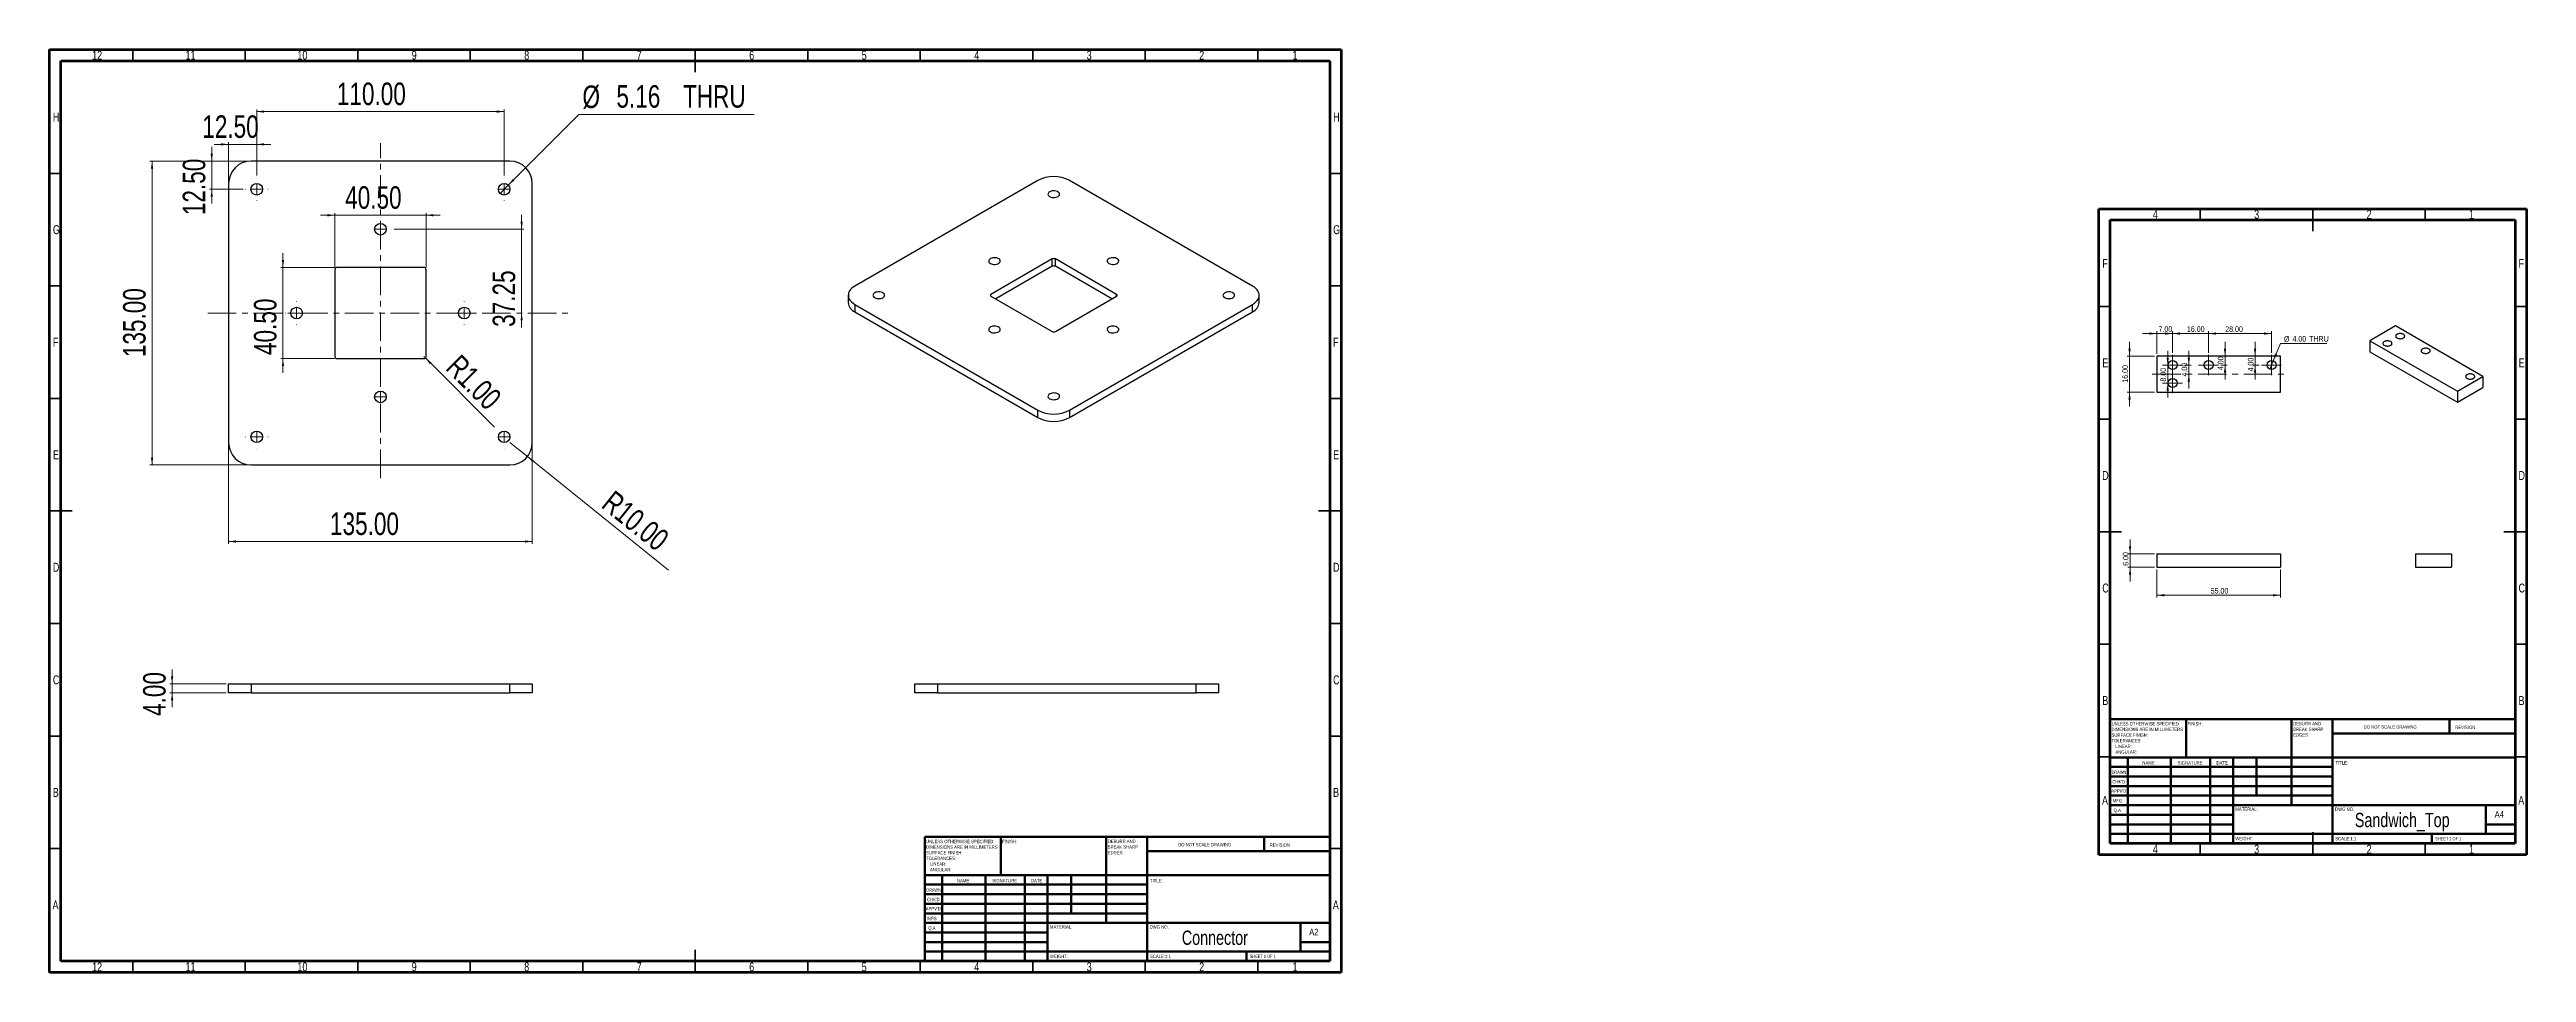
# Model space of a CAD drawing. Header units: inches. Extents: x 13597 to 24437, y 2931 to 11219.
# Drawn here: x 15535 to 16636, y 7661 to 8071 of the extents above; entities that cross this region are included whole.
import ezdxf

# ---------------------------------------------------------------- set-up
doc = ezdxf.new("R2010")
doc.units = ezdxf.units.IN
doc.header["$MEASUREMENT"] = 0
doc.linetypes.add('CENTERX2', pattern=[20.32, 12.7, -2.54, 2.54, -2.54])
doc.styles.add('SLDTEXTSTYLE0', font='TXT', dxfattribs={"width": 0.75})
doc.styles.add('SLDTEXTSTYLE1', font='TXT', dxfattribs={"width": 0.686449})
doc.styles.add('SLDTEXTSTYLE2', font='TXT', dxfattribs={"width": 0.6875})

msp = doc.modelspace()

# ---------------------------------------------------------------- texts
at = {"color": 7}
for s, height, style, width, p in [('12', 3.9687, 'SLDTEXTSTYLE0', 0.75, (15554.179, 8066.51)), ('11', 3.9687, 'SLDTEXTSTYLE0', 0.75, (15595.675, 8066.51)), ('10', 3.9687, 'SLDTEXTSTYLE0', 0.75, (15645.427, 8066.51)), ('9', 3.969, 'SLDTEXTSTYLE0', 0.75, (15696.212, 8066.51)), ('8', 3.969, 'SLDTEXTSTYLE0', 0.75, (15746.212, 8066.51)), ('7', 3.969, 'SLDTEXTSTYLE0', 0.75, (15796.212, 8066.51)), ('6', 3.969, 'SLDTEXTSTYLE0', 0.75, (15846.212, 8066.51)), ('5', 3.969, 'SLDTEXTSTYLE0', 0.75, (15896.212, 8066.51)), ('4', 3.969, 'SLDTEXTSTYLE0', 0.75, (15946.212, 8066.51)), ('3', 3.969, 'SLDTEXTSTYLE0', 0.75, (15996.212, 8066.51)), ('2', 3.969, 'SLDTEXTSTYLE0', 0.75, (16046.212, 8066.51)), ('1', 3.969, 'SLDTEXTSTYLE0', 0.75, (16087.708, 8066.51)), ('H', 3.969, 'SLDTEXTSTYLE0', 0.75, (15536.742, 8039.01)), ('H', 3.969, 'SLDTEXTSTYLE0', 0.75, (16105.742, 8039.01)), ('G', 3.969, 'SLDTEXTSTYLE0', 0.75, (15536.738, 7989.01)), ('G', 3.969, 'SLDTEXTSTYLE0', 0.75, (16105.738, 7989.01)), ('4', 3.969, 'SLDTEXTSTYLE0', 0.75, (16470.082, 7995.801)), ('3', 3.969, 'SLDTEXTSTYLE0', 0.75, (16515.082, 7995.801)), ('2', 3.969, 'SLDTEXTSTYLE0', 0.75, (16565.082, 7995.801)), ('1', 3.969, 'SLDTEXTSTYLE0', 0.75, (16610.578, 7995.801)), ('F', 3.969, 'SLDTEXTSTYLE0', 0.75, (16447.579, 7974.051)), ('F', 3.969, 'SLDTEXTSTYLE0', 0.75, (16632.579, 7974.051)), ('F', 3.969, 'SLDTEXTSTYLE0', 0.75, (15536.709, 7939.01)), ('F', 3.969, 'SLDTEXTSTYLE0', 0.75, (16105.709, 7939.01)), ('E', 3.969, 'SLDTEXTSTYLE0', 0.75, (16447.63, 7929.801)), ('E', 3.969, 'SLDTEXTSTYLE0', 0.75, (16632.63, 7929.801)), ('E', 3.969, 'SLDTEXTSTYLE0', 0.75, (15536.759, 7889.01)), ('E', 3.969, 'SLDTEXTSTYLE0', 0.75, (16105.759, 7889.01)), ('D', 3.969, 'SLDTEXTSTYLE0', 0.75, (16447.574, 7879.801)), ('D', 3.969, 'SLDTEXTSTYLE0', 0.75, (16632.574, 7879.801)), ('D', 3.969, 'SLDTEXTSTYLE0', 0.75, (15536.704, 7839.01)), ('D', 3.969, 'SLDTEXTSTYLE0', 0.75, (16105.704, 7839.01)), ('C', 3.969, 'SLDTEXTSTYLE0', 0.75, (16447.58, 7829.801)), ('C', 3.969, 'SLDTEXTSTYLE0', 0.75, (16632.58, 7829.801)), ('C', 3.969, 'SLDTEXTSTYLE0', 0.75, (15536.71, 7789.01)), ('C', 3.969, 'SLDTEXTSTYLE0', 0.75, (16105.71, 7789.01)), ('B', 3.969, 'SLDTEXTSTYLE0', 0.75, (16447.592, 7779.801)), ('B', 3.969, 'SLDTEXTSTYLE0', 0.75, (16632.592, 7779.801)), ('FINISH:', 1.5, 'SLDTEXTSTYLE0', 0.75, (16485.485, 7770.715)), ('DO NOT SCALE DRAWING', 1.5, 'SLDTEXTSTYLE0', 0.75, (16563.729, 7769.329)), ('REVISION', 1.5, 'SLDTEXTSTYLE0', 0.75, (16604.442, 7769.131)), ('DRAWN', 1.5, 'SLDTEXTSTYLE1', 0.686449, (16451.757, 7749.181)), ('NAME', 1.5, 'SLDTEXTSTYLE0', 0.75, (16465.436, 7753.298)), ('SIGNATURE', 1.5, 'SLDTEXTSTYLE0', 0.75, (16481.148, 7753.358)), ('DATE', 1.5, 'SLDTEXTSTYLE0', 0.75, (16498.329, 7753.372)), ('TITLE:', 1.5, 'SLDTEXTSTYLE0', 0.75, (16551.204, 7753.372)), ('B', 3.969, 'SLDTEXTSTYLE0', 0.75, (15536.722, 7739.01)), ('B', 3.969, 'SLDTEXTSTYLE0', 0.75, (16105.722, 7739.01)), ('A', 3.969, 'SLDTEXTSTYLE0', 0.75, (16447.461, 7735.495)), ("APPV'D", 1.5, 'SLDTEXTSTYLE0', 0.75, (16451.516, 7740.862)), ("CHK'D", 1.5, 'SLDTEXTSTYLE0', 0.75, (16452.053, 7744.958)), ('A', 3.969, 'SLDTEXTSTYLE0', 0.75, (16632.461, 7735.495)), ('MFG', 1.5, 'SLDTEXTSTYLE0', 0.75, (16452.238, 7736.512)), ('Q.A', 1.5, 'SLDTEXTSTYLE0', 0.75, (16452.623, 7732.301)), ('MATERIAL:', 1.5, 'SLDTEXTSTYLE0', 0.75, (16506.76, 7732.782)), ('DWG NO.', 1.5, 'SLDTEXTSTYLE0', 0.75, (16551.067, 7732.782)), ('Sandwich_Top', 6.35, 'SLDTEXTSTYLE0', 0.75, (16559.835, 7725.553)), ('A4', 2.9104, 'SLDTEXTSTYLE0', 0.75, (16621.985, 7729.792)), ('FINISH:', 1.5, 'SLDTEXTSTYLE0', 0.75, (15958.615, 7718.424)), ('DO NOT SCALE DRAWING', 1.5, 'SLDTEXTSTYLE0', 0.75, (16036.858, 7717.038)), ('REVISION', 1.5, 'SLDTEXTSTYLE0', 0.75, (16077.571, 7716.84)), ('4', 3.969, 'SLDTEXTSTYLE0', 0.75, (16470.082, 7713.801)), ('WEIGHT:', 1.4986, 'SLDTEXTSTYLE0', 0.75, (16506.732, 7719.747)), ('3', 3.969, 'SLDTEXTSTYLE0', 0.75, (16515.082, 7713.801)), ('SCALE:1:1', 1.5, 'SLDTEXTSTYLE0', 0.75, (16551.188, 7719.696)), ('2', 3.969, 'SLDTEXTSTYLE0', 0.75, (16565.082, 7713.801)), ('SHEET 1 OF 1', 1.5, 'SLDTEXTSTYLE2', 0.6875, (16595.592, 7719.696)), ('1', 3.969, 'SLDTEXTSTYLE0', 0.75, (16610.578, 7713.801)), ('DRAWN', 1.5, 'SLDTEXTSTYLE1', 0.686449, (15924.887, 7696.889)), ('NAME', 1.5, 'SLDTEXTSTYLE0', 0.75, (15938.566, 7701.006)), ('SIGNATURE', 1.5, 'SLDTEXTSTYLE0', 0.75, (15954.277, 7701.066)), ('DATE', 1.5, 'SLDTEXTSTYLE0', 0.75, (15971.458, 7701.081)), ('TITLE:', 1.5, 'SLDTEXTSTYLE0', 0.75, (16024.334, 7701.081)), ('A', 3.969, 'SLDTEXTSTYLE0', 0.75, (15536.591, 7689.01)), ("APPV'D", 1.5, 'SLDTEXTSTYLE0', 0.75, (15924.645, 7688.57)), ("CHK'D", 1.5, 'SLDTEXTSTYLE0', 0.75, (15925.183, 7692.666)), ('MFG', 1.5, 'SLDTEXTSTYLE0', 0.75, (15925.368, 7684.22)), ('A', 3.969, 'SLDTEXTSTYLE0', 0.75, (16105.591, 7689.01)), ('Q.A', 1.5, 'SLDTEXTSTYLE0', 0.75, (15925.753, 7680.009)), ('MATERIAL:', 1.5, 'SLDTEXTSTYLE0', 0.75, (15979.89, 7680.491)), ('DWG NO.', 1.5, 'SLDTEXTSTYLE0', 0.75, (16024.197, 7680.491)), ('Connector', 6.35, 'SLDTEXTSTYLE0', 0.75, (16038.49, 7673.262)), ('A2', 2.9104, 'SLDTEXTSTYLE0', 0.75, (16095.115, 7677.501)), ('12', 3.9687, 'SLDTEXTSTYLE0', 0.75, (15554.179, 7661.51)), ('11', 3.9687, 'SLDTEXTSTYLE0', 0.75, (15595.675, 7661.51)), ('10', 3.9687, 'SLDTEXTSTYLE0', 0.75, (15645.427, 7661.51)), ('9', 3.969, 'SLDTEXTSTYLE0', 0.75, (15696.212, 7661.51)), ('8', 3.969, 'SLDTEXTSTYLE0', 0.75, (15746.212, 7661.51)), ('7', 3.969, 'SLDTEXTSTYLE0', 0.75, (15796.212, 7661.51)), ('6', 3.969, 'SLDTEXTSTYLE0', 0.75, (15846.212, 7661.51)), ('5', 3.969, 'SLDTEXTSTYLE0', 0.75, (15896.212, 7661.51)), ('4', 3.969, 'SLDTEXTSTYLE0', 0.75, (15946.212, 7661.51)), ('WEIGHT:', 1.4986, 'SLDTEXTSTYLE0', 0.75, (15979.861, 7667.455)), ('3', 3.969, 'SLDTEXTSTYLE0', 0.75, (15996.212, 7661.51)), ('SCALE:1:1', 1.5, 'SLDTEXTSTYLE0', 0.75, (16024.318, 7667.405)), ('2', 3.969, 'SLDTEXTSTYLE0', 0.75, (16046.212, 7661.51)), ('SHEET 1 OF 1', 1.5, 'SLDTEXTSTYLE2', 0.6875, (16068.722, 7667.405)), ('1', 3.969, 'SLDTEXTSTYLE0', 0.75, (16087.708, 7661.51))]:
    msp.add_text(s, height=height, dxfattribs=dict(at, style=style, width=width)).set_placement(p)
at = {"color": 7, "linetype": 'Continuous', "lineweight": 18, "attachment_point": 1, "style": 'SLDTEXTSTYLE0'}
for s, insert, char_height in [('110.00', (15662.928, 8056.34), 10), ('%%c', (15772.106, 8055.045), 10), ('5.16', (15787.188, 8055.197), 10), ('THRU', (15816.799, 8055.197), 10), ('12.50', (15603.119, 8041.768), 10), ('40.50', (15666.623, 8010.281), 10), ('7.00', (16472.594, 7948.057), 2.5), ('16.00', (16485.2, 7948.057), 2.5), ('28.00', (16502.227, 7948.057), 2.5), ('%%c', (16528.355, 7943.698), 2.5), ('4.00', (16532.126, 7943.736), 2.5), ('THRU', (16539.528, 7943.736), 2.5), ('135.00', (15659.887, 7865.34), 10), ('55.00', (16495.772, 7831.798), 2.5)]:
    msp.add_mtext(s, dxfattribs=dict(at, insert=insert, char_height=char_height))
for s, insert, char_height, rotation in [('12.50', (15594.445, 7997.431), 10, 90), ('37.25', (15732.186, 7947.807), 10, 90), ('135.00', (15567.924, 7934.346), 10, 90), ('40.50', (15626.091, 7935.296), 10, 90), ('R1.00', (15717.926, 7936.158), 10, 315), ('16.00', (16456.487, 7922.993), 2.5, 90), ('8.00', (16473.445, 7923.496), 2.5, 90), ('4.00', (16482.835, 7925.739), 2.5, 90), ('4.00', (16498.922, 7928.559), 2.5, 90), ('4.00', (16512.284, 7927.984), 2.5, 90), ('R10.00', (15786.204, 7875.682), 10, 321.248909), ('6.00', (16456.714, 7841.622), 2.5, 90), ('4.00', (15576.831, 7774.944), 10, 90)]:
    msp.add_mtext(s, dxfattribs=dict(at, insert=insert, char_height=char_height, rotation=rotation))
at = {"color": 0, "linetype": 'Continuous', "lineweight": 0, "char_height": 1.5, "attachment_point": 1, "style": 'SLDTEXTSTYLE0'}
for s, insert in [('UNLESS OTHERWISE SPECIFIED:', (16451.708, 7772.217)), ('DEBURR AND', (16532.423, 7772.299)), ('TOLERANCES:', (16451.708, 7764.717)), ('SURFACE FINISH:', (16451.708, 7767.217)), ('DIMENSIONS ARE IN MILLIMETERS', (16451.708, 7769.717)), ('LINEAR:', (16453.395, 7762.217)), ('BREAK SHARP', (16532.423, 7769.799)), ('EDGES', (16532.423, 7767.299)), ('ANGULAR:', (16453.395, 7759.717)), ('UNLESS OTHERWISE SPECIFIED:', (15924.837, 7719.926)), ('DIMENSIONS ARE IN MILLIMETERS', (15924.837, 7717.426)), ('DEBURR AND', (16005.553, 7720.008)), ('BREAK SHARP', (16005.553, 7717.508)), ('TOLERANCES:', (15924.837, 7712.426)), ('SURFACE FINISH:', (15924.837, 7714.926)), ('ANGULAR:', (15926.525, 7707.426)), ('LINEAR:', (15926.525, 7709.926)), ('EDGES', (16005.553, 7715.008))]:
    msp.add_mtext(s, dxfattribs=dict(at, insert=insert))

# ---------------------------------------------------------------- linework, layer by layer
at = {"color": 7, "linetype": 'Continuous', "lineweight": 70}
for p, q in [((15535.244, 7661.005), (15535.244, 8071.005)), ((15535.244, 8071.005), (16109.244, 8071.005)), ((16109.244, 8071.005), (16109.244, 7661.005)), ((15540.244, 7666.005), (15540.244, 8066.005)), ((15540.244, 8066.005), (16104.244, 8066.005)), ((16104.244, 8066.005), (16104.244, 7666.005)), ((16446.114, 7713.296), (16446.114, 8000.296)), ((16446.114, 8000.296), (16636.114, 8000.296)), ((16451.114, 7718.296), (16451.114, 7995.296)), ((16451.114, 7995.296), (16631.114, 7995.296)), ((16631.114, 7995.296), (16631.114, 7718.296)), ((16636.114, 8000.296), (16636.114, 7713.296)), ((16631.114, 7718.296), (16451.114, 7718.296)), ((16636.114, 7713.296), (16446.114, 7713.296)), ((16104.244, 7666.005), (15540.244, 7666.005)), ((16109.244, 7661.005), (15535.244, 7661.005))]:
    msp.add_line(p, q, dxfattribs=at)
at = {"color": 7, "linetype": 'Continuous', "lineweight": 35}
for p, q in [((15572.244, 8066.005), (15572.244, 8071.005)), ((15622.244, 8066.005), (15622.244, 8071.005)), ((15672.244, 8066.005), (15672.244, 8071.005)), ((15722.244, 8066.005), (15722.244, 8071.005)), ((15772.244, 8066.005), (15772.244, 8071.005)), ((15822.244, 8071.005), (15822.244, 8061.005)), ((15822.244, 8066.005), (15822.244, 8071.005)), ((15872.244, 8066.005), (15872.244, 8071.005)), ((15922.244, 8066.005), (15922.244, 8071.005)), ((15972.244, 8066.005), (15972.244, 8071.005)), ((16022.244, 8066.005), (16022.244, 8071.005)), ((16072.244, 8066.005), (16072.244, 8071.005)), ((15540.244, 8016.005), (15535.244, 8016.005)), ((16104.244, 8016.005), (16109.244, 8016.005)), ((16491.114, 7995.296), (16491.114, 8000.296)), ((16541.114, 8000.296), (16541.114, 7990.296)), ((16541.114, 7995.296), (16541.114, 8000.296)), ((16591.114, 7995.296), (16591.114, 8000.296)), ((15540.244, 7966.005), (15535.244, 7966.005)), ((16104.244, 7966.005), (16109.244, 7966.005)), ((16451.114, 7956.796), (16446.114, 7956.796)), ((16631.114, 7956.796), (16636.114, 7956.796)), ((15540.244, 7916.005), (15535.244, 7916.005)), ((16104.244, 7916.005), (16109.244, 7916.005)), ((16451.114, 7906.796), (16446.114, 7906.796)), ((16631.114, 7906.796), (16636.114, 7906.796)), ((15535.244, 7866.005), (15545.244, 7866.005)), ((15540.244, 7866.005), (15535.244, 7866.005)), ((16109.244, 7866.005), (16099.244, 7866.005)), ((16104.244, 7866.005), (16109.244, 7866.005)), ((16446.114, 7856.796), (16456.114, 7856.796)), ((16451.114, 7856.796), (16446.114, 7856.796)), ((16636.114, 7856.796), (16626.114, 7856.796)), ((16631.114, 7856.796), (16636.114, 7856.796)), ((15540.244, 7816.005), (15535.244, 7816.005)), ((16104.244, 7816.005), (16109.244, 7816.005)), ((16451.114, 7806.796), (16446.114, 7806.796)), ((16631.114, 7806.796), (16636.114, 7806.796)), ((15540.244, 7766.005), (15535.244, 7766.005)), ((16104.244, 7766.005), (16109.244, 7766.005)), ((16451.114, 7756.796), (16446.114, 7756.796)), ((16631.114, 7756.796), (16636.114, 7756.796)), ((16491.114, 7718.296), (16491.114, 7713.296)), ((16541.114, 7713.296), (16541.114, 7723.296)), ((16541.114, 7718.296), (16541.114, 7713.296)), ((16591.114, 7718.296), (16591.114, 7713.296)), ((15540.244, 7716.005), (15535.244, 7716.005)), ((16104.244, 7716.005), (16109.244, 7716.005)), ((15572.244, 7666.005), (15572.244, 7661.005)), ((15622.244, 7666.005), (15622.244, 7661.005)), ((15672.244, 7666.005), (15672.244, 7661.005)), ((15722.244, 7666.005), (15722.244, 7661.005)), ((15772.244, 7666.005), (15772.244, 7661.005)), ((15822.244, 7661.005), (15822.244, 7671.005)), ((15822.244, 7666.005), (15822.244, 7661.005)), ((15872.244, 7666.005), (15872.244, 7661.005)), ((15922.244, 7666.005), (15922.244, 7661.005)), ((15972.244, 7666.005), (15972.244, 7661.005)), ((16022.244, 7666.005), (16022.244, 7661.005)), ((16072.244, 7666.005), (16072.244, 7661.005))]:
    msp.add_line(p, q, dxfattribs=at)
at = {"color": 7, "linetype": 'Continuous', "lineweight": 0}
for p, q in [((15627.315, 8015.029), (15627.315, 8044.449)), ((15627.315, 8043.449), (15737.315, 8043.449)), ((15737.315, 8015.029), (15737.315, 8044.449)), ((15739.139, 8010.774), (15770.519, 8042.154)), ((15770.519, 8042.154), (15848.368, 8042.154)), ((15607.335, 8021.449), (15607.335, 8027.799)), ((15614.815, 8028.878), (15608.465, 8028.878)), ((15614.815, 8012.449), (15614.815, 8029.878)), ((15627.315, 8028.878), (15614.815, 8028.878)), ((15627.315, 8015.029), (15627.315, 8029.878)), ((15627.315, 8028.878), (15633.665, 8028.878)), ((15623.815, 8021.449), (15579.815, 8021.449)), ((15580.815, 8021.449), (15580.815, 7886.449)), ((15623.815, 8021.449), (15606.335, 8021.449)), ((15607.335, 8021.449), (15607.335, 8008.949)), ((15621.235, 8008.949), (15606.335, 8008.949)), ((15607.335, 8008.949), (15607.335, 8002.599)), ((15735.49, 8007.125), (15739.139, 8010.774)), ((15662.065, 7997.391), (15655.715, 7997.391)), ((15662.065, 7974.199), (15662.065, 7998.391)), ((15662.065, 7997.391), (15702.565, 7997.391)), ((15702.565, 7974.199), (15702.565, 7998.391)), ((15702.565, 7997.391), (15708.915, 7997.391)), ((15745.076, 7991.199), (15745.076, 7997.549)), ((15688.395, 7991.199), (15746.076, 7991.199)), ((15745.076, 7991.199), (15745.076, 7953.949)), ((15662.065, 7974.199), (15637.982, 7974.199)), ((15638.982, 7974.199), (15638.982, 7980.549)), ((15638.982, 7974.199), (15638.982, 7933.699)), ((15745.076, 7953.949), (15745.076, 7947.599)), ((16459.71, 7934.834), (16459.71, 7941.184)), ((16471.811, 7944.834), (16465.461, 7944.834)), ((16471.811, 7935.834), (16471.811, 7945.834)), ((16471.811, 7944.834), (16478.811, 7944.834)), ((16478.811, 7944.834), (16472.461, 7944.834)), ((16478.811, 7936.334), (16478.811, 7945.834)), ((16478.811, 7936.334), (16478.811, 7945.834)), ((16478.811, 7944.834), (16485.161, 7944.834)), ((16478.811, 7944.834), (16494.811, 7944.834)), ((16494.811, 7936.334), (16494.811, 7945.834)), ((16494.811, 7936.334), (16494.811, 7945.834)), ((16494.811, 7944.834), (16501.161, 7944.834)), ((16494.811, 7944.834), (16522.811, 7944.834)), ((16502.144, 7934.834), (16502.144, 7941.184)), ((16515.507, 7934.834), (16515.507, 7941.184)), ((16522.811, 7936.334), (16522.811, 7945.834)), ((16523.571, 7932.685), (16526.768, 7940.476)), ((16526.768, 7940.476), (16547.421, 7940.476)), ((15662.065, 7933.699), (15637.982, 7933.699)), ((15638.982, 7933.699), (15638.982, 7927.349)), ((15702.272, 7933.992), (15701.565, 7934.699)), ((15702.272, 7933.992), (15733.028, 7903.236)), ((16470.811, 7934.834), (16458.71, 7934.834)), ((16459.71, 7934.834), (16459.71, 7918.834)), ((16476.668, 7930.834), (16476.668, 7937.184)), ((16476.668, 7930.834), (16476.668, 7922.834)), ((16484.311, 7930.834), (16487.058, 7930.834)), ((16486.058, 7930.834), (16486.058, 7937.184)), ((16486.058, 7930.834), (16486.058, 7926.834)), ((16486.058, 7926.834), (16486.058, 7920.484)), ((16500.311, 7930.834), (16503.144, 7930.834)), ((16502.144, 7930.834), (16502.144, 7934.834)), ((16502.144, 7930.834), (16502.144, 7924.484)), ((16517.311, 7930.834), (16514.507, 7930.834)), ((16515.507, 7930.834), (16515.507, 7934.834)), ((16515.507, 7930.834), (16515.507, 7924.484)), ((16522.052, 7928.984), (16523.571, 7932.685)), ((16470.811, 7918.834), (16458.71, 7918.834)), ((16459.71, 7918.834), (16459.71, 7912.484)), ((16476.668, 7922.834), (16476.668, 7916.484)), ((15614.815, 7895.449), (15614.815, 7851.449)), ((15747.613, 7890.19), (15739.815, 7896.449)), ((15749.815, 7895.449), (15749.815, 7851.449)), ((15623.815, 7886.449), (15579.815, 7886.449)), ((15747.613, 7890.19), (15810.412, 7839.787)), ((15614.815, 7852.449), (15749.815, 7852.449)), ((16459.937, 7847.017), (16459.937, 7853.367)), ((16470.811, 7847.017), (16458.937, 7847.017)), ((16470.811, 7841.017), (16458.937, 7841.017)), ((16459.937, 7847.017), (16459.937, 7841.017)), ((16459.937, 7841.017), (16459.937, 7834.667)), ((16471.811, 7840.017), (16471.811, 7827.575)), ((16526.811, 7840.017), (16526.811, 7827.575)), ((16471.811, 7828.575), (16526.811, 7828.575)), ((15589.721, 7789.216), (15589.721, 7795.566)), ((15613.815, 7789.216), (15588.721, 7789.216)), ((15613.815, 7785.216), (15588.721, 7785.216)), ((15589.721, 7789.216), (15589.721, 7785.216)), ((15589.721, 7785.216), (15589.721, 7778.866))]:
    msp.add_line(p, q, dxfattribs=at)
at = {"color": 7, "linetype": 'CENTERX2', "lineweight": 18}
for p, q in [((15682.315, 7880.584), (15682.315, 8029.482)), ((15605.564, 7953.949), (15767.396, 7953.949)), ((16469.811, 7926.834), (16528.811, 7926.834))]:
    msp.add_line(p, q, dxfattribs=at)
at = {"color": 7, "linetype": 'Continuous', "lineweight": 25}
for p, q in [((15739.815, 8021.449), (15624.815, 8021.449)), ((15614.815, 8011.449), (15614.815, 7896.449)), ((15749.815, 7896.449), (15749.815, 8011.449)), ((15974.497, 8012.873), (15893.18, 7965.929)), ((15979.015, 8006.965), (15978.998, 8006.62)), ((15978.998, 8006.62), (15979.119, 8006.281)), ((15979.17, 8007.299), (15979.015, 8006.965)), ((15979.119, 8006.281), (15979.372, 8005.968)), ((15979.455, 8007.604), (15979.17, 8007.299)), ((15979.372, 8005.968), (15979.744, 8005.696)), ((15979.853, 8007.862), (15979.455, 8007.604)), ((15979.744, 8005.696), (15980.214, 8005.482)), ((15980.344, 8008.061), (15979.853, 8007.862)), ((15980.214, 8005.482), (15980.757, 8005.336)), ((15980.9, 8008.188), (15980.344, 8008.061)), ((15980.757, 8005.336), (15981.343, 8005.266)), ((15981.493, 8008.238), (15980.9, 8008.188)), ((15981.343, 8005.266), (15981.942, 8005.276)), ((15982.09, 8008.208), (15981.493, 8008.238)), ((15981.942, 8005.276), (15982.521, 8005.365)), ((15982.658, 8008.099), (15982.09, 8008.208)), ((15982.521, 8005.365), (15983.048, 8005.53)), ((15983.168, 8007.918), (15982.658, 8008.099)), ((15983.048, 8005.53), (15983.495, 8005.759)), ((15983.592, 8007.673), (15983.168, 8007.918)), ((15983.495, 8005.759), (15983.839, 8006.043)), ((15983.906, 8007.379), (15983.592, 8007.673)), ((15983.839, 8006.043), (15984.06, 8006.364)), ((15984.095, 8007.051), (15983.906, 8007.379)), ((15984.06, 8006.364), (15984.147, 8006.706)), ((15984.147, 8006.706), (15984.095, 8007.051)), ((16069.956, 7965.929), (15988.639, 8012.873)), ((15662.065, 7973.199), (15662.065, 7934.699)), ((15701.565, 7974.199), (15663.065, 7974.199)), ((15702.565, 7934.699), (15702.565, 7973.199)), ((15952.676, 7977.269), (15952.658, 7976.923)), ((15952.658, 7976.923), (15952.779, 7976.584)), ((15952.831, 7977.603), (15952.676, 7977.269)), ((15952.779, 7976.584), (15953.032, 7976.271)), ((15953.115, 7977.907), (15952.831, 7977.603)), ((15953.032, 7976.271), (15953.404, 7976)), ((15953.513, 7978.165), (15953.115, 7977.907)), ((15953.404, 7976), (15953.874, 7975.785)), ((15954.004, 7978.364), (15953.513, 7978.165)), ((15980.861, 7977.971), (15953.637, 7962.255)), ((15953.874, 7975.785), (15954.417, 7975.639)), ((15954.561, 7978.491), (15954.004, 7978.364)), ((15954.417, 7975.639), (15955.003, 7975.569)), ((15955.153, 7978.542), (15954.561, 7978.491)), ((15955.003, 7975.569), (15955.602, 7975.579)), ((15955.75, 7978.511), (15955.153, 7978.542)), ((15955.602, 7975.579), (15956.181, 7975.669)), ((15956.319, 7978.403), (15955.75, 7978.511)), ((15980.861, 7974.705), (15955.759, 7960.214)), ((15956.181, 7975.669), (15956.708, 7975.833)), ((15956.829, 7978.221), (15956.319, 7978.403)), ((15956.708, 7975.833), (15957.156, 7976.063)), ((15957.252, 7977.977), (15956.829, 7978.221)), ((15957.156, 7976.063), (15957.499, 7976.346)), ((15957.567, 7977.682), (15957.252, 7977.977)), ((15957.499, 7976.346), (15957.72, 7976.667)), ((15957.755, 7977.354), (15957.567, 7977.682)), ((15957.72, 7976.667), (15957.807, 7977.009)), ((15957.807, 7977.009), (15957.755, 7977.354)), ((15980.861, 7974.705), (15980.861, 7977.971)), ((16009.499, 7962.255), (15982.275, 7977.971)), ((15982.275, 7974.705), (15982.275, 7977.971)), ((16007.377, 7960.214), (15982.275, 7974.705)), ((16005.355, 7977.269), (16005.338, 7976.923)), ((16005.338, 7976.923), (16005.459, 7976.584)), ((16005.51, 7977.603), (16005.355, 7977.269)), ((16005.459, 7976.584), (16005.712, 7976.271)), ((16005.794, 7977.907), (16005.51, 7977.603)), ((16005.712, 7976.271), (16006.083, 7976)), ((16006.193, 7978.165), (16005.794, 7977.907)), ((16006.083, 7976), (16006.553, 7975.785)), ((16006.683, 7978.364), (16006.193, 7978.165)), ((16006.553, 7975.785), (16007.096, 7975.639)), ((16007.24, 7978.491), (16006.683, 7978.364)), ((16007.096, 7975.639), (16007.683, 7975.569)), ((16007.833, 7978.542), (16007.24, 7978.491)), ((16007.683, 7975.569), (16008.282, 7975.579)), ((16008.43, 7978.511), (16007.833, 7978.542)), ((16008.282, 7975.579), (16008.86, 7975.669)), ((16008.998, 7978.403), (16008.43, 7978.511)), ((16008.86, 7975.669), (16009.388, 7975.833)), ((16009.508, 7978.221), (16008.998, 7978.403)), ((16009.388, 7975.833), (16009.835, 7976.063)), ((16009.932, 7977.977), (16009.508, 7978.221)), ((16009.835, 7976.063), (16010.179, 7976.346)), ((16010.246, 7977.682), (16009.932, 7977.977)), ((16010.179, 7976.346), (16010.4, 7976.667)), ((16010.435, 7977.354), (16010.246, 7977.682)), ((16010.4, 7976.667), (16010.487, 7977.009)), ((16010.487, 7977.009), (16010.435, 7977.354)), ((15890.251, 7961.847), (15890.251, 7958.581)), ((15890.415, 7962.888), (15890.269, 7962.196)), ((15890.269, 7962.196), (15890.269, 7961.499)), ((15890.269, 7961.499), (15890.415, 7960.807)), ((15890.704, 7963.565), (15890.415, 7962.888)), ((15890.415, 7960.807), (15890.704, 7960.13)), ((15891.132, 7964.216), (15890.704, 7963.565)), ((15890.704, 7960.13), (15891.132, 7959.478)), ((15891.693, 7964.834), (15891.132, 7964.216)), ((15891.132, 7959.478), (15891.693, 7958.861)), ((15892.379, 7965.407), (15891.693, 7964.834)), ((15893.18, 7965.929), (15892.379, 7965.407)), ((15901.234, 7962.063), (15901.216, 7961.717)), ((15901.216, 7961.717), (15901.337, 7961.379)), ((15901.389, 7962.397), (15901.234, 7962.063)), ((15901.337, 7961.379), (15901.59, 7961.065)), ((15901.673, 7962.701), (15901.389, 7962.397)), ((15901.59, 7961.065), (15901.962, 7960.794)), ((15902.071, 7962.96), (15901.673, 7962.701)), ((15901.962, 7960.794), (15902.432, 7960.579)), ((15902.562, 7963.158), (15902.071, 7962.96)), ((15902.432, 7960.579), (15902.975, 7960.433)), ((15903.119, 7963.286), (15902.562, 7963.158)), ((15902.975, 7960.433), (15903.561, 7960.363)), ((15903.711, 7963.336), (15903.119, 7963.286)), ((15903.561, 7960.363), (15904.16, 7960.373)), ((15904.308, 7963.306), (15903.711, 7963.336)), ((15904.16, 7960.373), (15904.739, 7960.463)), ((15904.877, 7963.197), (15904.308, 7963.306)), ((15904.739, 7960.463), (15905.266, 7960.627)), ((15905.387, 7963.015), (15904.877, 7963.197)), ((15905.266, 7960.627), (15905.714, 7960.857)), ((15905.81, 7962.771), (15905.387, 7963.015)), ((15905.714, 7960.857), (15906.057, 7961.14)), ((15906.125, 7962.477), (15905.81, 7962.771)), ((15906.057, 7961.14), (15906.278, 7961.462)), ((15906.313, 7962.148), (15906.125, 7962.477)), ((15906.278, 7961.462), (15906.365, 7961.804)), ((15906.365, 7961.804), (15906.313, 7962.148)), ((15953.637, 7961.439), (15980.861, 7945.723)), ((15982.275, 7945.723), (16009.499, 7961.439)), ((16056.797, 7962.063), (16056.78, 7961.717)), ((16056.78, 7961.717), (16056.901, 7961.379)), ((16056.952, 7962.397), (16056.797, 7962.063)), ((16056.901, 7961.379), (16057.154, 7961.065)), ((16057.236, 7962.701), (16056.952, 7962.397)), ((16057.154, 7961.065), (16057.525, 7960.794)), ((16057.635, 7962.96), (16057.236, 7962.701)), ((16057.525, 7960.794), (16057.995, 7960.579)), ((16058.125, 7963.158), (16057.635, 7962.96)), ((16057.995, 7960.579), (16058.538, 7960.433)), ((16058.682, 7963.286), (16058.125, 7963.158)), ((16058.538, 7960.433), (16059.125, 7960.363)), ((16059.275, 7963.336), (16058.682, 7963.286)), ((16059.125, 7960.363), (16059.724, 7960.373)), ((16059.872, 7963.306), (16059.275, 7963.336)), ((16059.724, 7960.373), (16060.302, 7960.463)), ((16060.44, 7963.197), (16059.872, 7963.306)), ((16060.302, 7960.463), (16060.83, 7960.627)), ((16060.95, 7963.015), (16060.44, 7963.197)), ((16060.83, 7960.627), (16061.277, 7960.857)), ((16061.374, 7962.771), (16060.95, 7963.015)), ((16061.277, 7960.857), (16061.621, 7961.14)), ((16061.688, 7962.477), (16061.374, 7962.771)), ((16061.621, 7961.14), (16061.842, 7961.462)), ((16061.877, 7962.148), (16061.688, 7962.477)), ((16061.842, 7961.462), (16061.929, 7961.804)), ((16061.929, 7961.804), (16061.877, 7962.148)), ((16070.757, 7965.407), (16069.956, 7965.929)), ((16071.443, 7964.834), (16070.757, 7965.407)), ((16072.004, 7964.216), (16071.443, 7964.834)), ((16071.443, 7958.861), (16072.004, 7959.478)), ((16072.433, 7963.565), (16072.004, 7964.216)), ((16072.004, 7959.478), (16072.433, 7960.13)), ((16072.722, 7962.888), (16072.433, 7963.565)), ((16072.433, 7960.13), (16072.722, 7960.807)), ((16072.867, 7962.196), (16072.722, 7962.888)), ((16072.722, 7960.807), (16072.867, 7961.499)), ((16072.867, 7961.499), (16072.867, 7962.196)), ((16072.885, 7958.581), (16072.885, 7961.847)), ((15891.693, 7958.861), (15892.379, 7958.287)), ((15892.379, 7958.287), (15893.18, 7957.765)), ((15893.18, 7957.765), (15974.497, 7910.822)), ((15893.18, 7957.765), (15893.18, 7954.499)), ((15893.18, 7954.499), (15974.497, 7907.555)), ((15988.639, 7910.822), (16069.956, 7957.765)), ((15988.639, 7907.555), (16069.956, 7954.499)), ((16069.956, 7957.765), (16070.757, 7958.287)), ((16069.956, 7954.499), (16069.956, 7957.765)), ((16070.757, 7958.287), (16071.443, 7958.861)), ((15952.676, 7946.857), (15952.658, 7946.512)), ((15952.658, 7946.512), (15952.779, 7946.173)), ((15952.831, 7947.191), (15952.676, 7946.857)), ((15952.779, 7946.173), (15953.032, 7945.86)), ((15953.115, 7947.496), (15952.831, 7947.191)), ((15953.032, 7945.86), (15953.404, 7945.588)), ((15953.513, 7947.754), (15953.115, 7947.496)), ((15953.404, 7945.588), (15953.874, 7945.374)), ((15954.004, 7947.953), (15953.513, 7947.754)), ((15953.874, 7945.374), (15954.417, 7945.228)), ((15954.561, 7948.08), (15954.004, 7947.953)), ((15954.417, 7945.228), (15955.003, 7945.158)), ((15955.153, 7948.13), (15954.561, 7948.08)), ((15955.003, 7945.158), (15955.602, 7945.168)), ((15955.75, 7948.1), (15955.153, 7948.13)), ((15955.602, 7945.168), (15956.181, 7945.257)), ((15956.319, 7947.991), (15955.75, 7948.1)), ((15956.181, 7945.257), (15956.708, 7945.421)), ((15956.829, 7947.81), (15956.319, 7947.991)), ((15956.708, 7945.421), (15957.156, 7945.651)), ((15957.252, 7947.565), (15956.829, 7947.81)), ((15957.156, 7945.651), (15957.499, 7945.935)), ((15957.567, 7947.271), (15957.252, 7947.565)), ((15957.499, 7945.935), (15957.72, 7946.256)), ((15957.755, 7946.943), (15957.567, 7947.271)), ((15957.72, 7946.256), (15957.807, 7946.598)), ((15957.807, 7946.598), (15957.755, 7946.943)), ((16005.355, 7946.857), (16005.338, 7946.512)), ((16005.338, 7946.512), (16005.459, 7946.173)), ((16005.51, 7947.191), (16005.355, 7946.857)), ((16005.459, 7946.173), (16005.712, 7945.86)), ((16005.794, 7947.496), (16005.51, 7947.191)), ((16005.712, 7945.86), (16006.083, 7945.588)), ((16006.193, 7947.754), (16005.794, 7947.496)), ((16006.083, 7945.588), (16006.553, 7945.374)), ((16006.683, 7947.953), (16006.193, 7947.754)), ((16006.553, 7945.374), (16007.096, 7945.228)), ((16007.24, 7948.08), (16006.683, 7947.953)), ((16007.096, 7945.228), (16007.683, 7945.158)), ((16007.833, 7948.13), (16007.24, 7948.08)), ((16007.683, 7945.158), (16008.282, 7945.168)), ((16008.43, 7948.1), (16007.833, 7948.13)), ((16008.282, 7945.168), (16008.86, 7945.257)), ((16008.998, 7947.991), (16008.43, 7948.1)), ((16008.86, 7945.257), (16009.388, 7945.421)), ((16009.508, 7947.81), (16008.998, 7947.991)), ((16009.388, 7945.421), (16009.835, 7945.651)), ((16009.932, 7947.565), (16009.508, 7947.81)), ((16009.835, 7945.651), (16010.179, 7945.935)), ((16010.246, 7947.271), (16009.932, 7947.565)), ((16010.179, 7945.935), (16010.4, 7946.256)), ((16010.435, 7946.943), (16010.246, 7947.271)), ((16010.4, 7946.256), (16010.487, 7946.598)), ((16010.487, 7946.598), (16010.435, 7946.943)), ((16577.87, 7948.194), (16566.556, 7941.663)), ((16566.556, 7941.663), (16605.447, 7919.212)), ((16566.556, 7941.663), (16566.556, 7936.764)), ((16572.38, 7940.684), (16572.34, 7940.521)), ((16572.34, 7940.521), (16572.34, 7940.356)), ((16572.34, 7940.356), (16572.38, 7940.193)), ((16572.461, 7940.842), (16572.38, 7940.684)), ((16572.38, 7940.193), (16572.461, 7940.035)), ((16572.579, 7940.991), (16572.461, 7940.842)), ((16572.461, 7940.035), (16572.579, 7939.885)), ((16572.733, 7941.13), (16572.579, 7940.991)), ((16572.579, 7939.885), (16572.733, 7939.746)), ((16572.92, 7941.255), (16572.733, 7941.13)), ((16572.733, 7939.746), (16572.92, 7939.622)), ((16573.136, 7941.362), (16572.92, 7941.255)), ((16572.92, 7939.622), (16573.136, 7939.514)), ((16573.376, 7941.452), (16573.136, 7941.362)), ((16573.136, 7939.514), (16573.376, 7939.425)), ((16573.636, 7941.52), (16573.376, 7941.452)), ((16573.376, 7939.425), (16573.636, 7939.356)), ((16573.909, 7941.566), (16573.636, 7941.52)), ((16573.636, 7939.356), (16573.909, 7939.31)), ((16574.192, 7941.59), (16573.909, 7941.566)), ((16573.909, 7939.31), (16574.192, 7939.287)), ((16574.477, 7941.59), (16574.192, 7941.59)), ((16574.192, 7939.287), (16574.477, 7939.287)), ((16574.76, 7941.566), (16574.477, 7941.59)), ((16574.477, 7939.287), (16574.76, 7939.31)), ((16575.033, 7941.52), (16574.76, 7941.566)), ((16574.76, 7939.31), (16575.033, 7939.356)), ((16575.293, 7941.452), (16575.033, 7941.52)), ((16575.033, 7939.356), (16575.293, 7939.425)), ((16575.533, 7941.362), (16575.293, 7941.452)), ((16575.293, 7939.425), (16575.533, 7939.514)), ((16575.749, 7941.255), (16575.533, 7941.362)), ((16575.533, 7939.514), (16575.749, 7939.622)), ((16575.936, 7941.13), (16575.749, 7941.255)), ((16575.749, 7939.622), (16575.936, 7939.746)), ((16576.09, 7940.991), (16575.936, 7941.13)), ((16575.936, 7939.746), (16576.09, 7939.885)), ((16576.208, 7940.842), (16576.09, 7940.991)), ((16576.09, 7939.885), (16576.208, 7940.035)), ((16576.289, 7940.684), (16576.208, 7940.842)), ((16576.208, 7940.035), (16576.289, 7940.193)), ((16576.329, 7940.521), (16576.289, 7940.684)), ((16576.289, 7940.193), (16576.329, 7940.356)), ((16576.329, 7940.356), (16576.329, 7940.521)), ((16616.761, 7925.743), (16577.87, 7948.194)), ((16578.037, 7943.949), (16577.996, 7943.786)), ((16577.996, 7943.786), (16577.996, 7943.621)), ((16577.996, 7943.621), (16578.037, 7943.458)), ((16578.117, 7944.107), (16578.037, 7943.949)), ((16578.037, 7943.458), (16578.117, 7943.3)), ((16578.236, 7944.257), (16578.117, 7944.107)), ((16578.117, 7943.3), (16578.236, 7943.15)), ((16578.39, 7944.396), (16578.236, 7944.257)), ((16578.236, 7943.15), (16578.39, 7943.012)), ((16578.577, 7944.52), (16578.39, 7944.396)), ((16578.39, 7943.012), (16578.577, 7942.887)), ((16578.793, 7944.628), (16578.577, 7944.52)), ((16578.577, 7942.887), (16578.793, 7942.78)), ((16579.033, 7944.717), (16578.793, 7944.628)), ((16578.793, 7942.78), (16579.033, 7942.69)), ((16579.292, 7944.786), (16579.033, 7944.717)), ((16579.033, 7942.69), (16579.292, 7942.622)), ((16579.566, 7944.832), (16579.292, 7944.786)), ((16579.292, 7942.622), (16579.566, 7942.576)), ((16579.849, 7944.855), (16579.566, 7944.832)), ((16579.566, 7942.576), (16579.849, 7942.552)), ((16580.134, 7944.855), (16579.849, 7944.855)), ((16579.849, 7942.552), (16580.134, 7942.552)), ((16580.416, 7944.832), (16580.134, 7944.855)), ((16580.134, 7942.552), (16580.416, 7942.576)), ((16580.69, 7944.786), (16580.416, 7944.832)), ((16580.416, 7942.576), (16580.69, 7942.622)), ((16580.95, 7944.717), (16580.69, 7944.786)), ((16580.69, 7942.622), (16580.95, 7942.69)), ((16581.19, 7944.628), (16580.95, 7944.717)), ((16580.95, 7942.69), (16581.19, 7942.78)), ((16581.406, 7944.52), (16581.19, 7944.628)), ((16581.19, 7942.78), (16581.406, 7942.887)), ((16581.592, 7944.396), (16581.406, 7944.52)), ((16581.406, 7942.887), (16581.592, 7943.012)), ((16581.747, 7944.257), (16581.592, 7944.396)), ((16581.592, 7943.012), (16581.747, 7943.15)), ((16581.865, 7944.107), (16581.747, 7944.257)), ((16581.747, 7943.15), (16581.865, 7943.3)), ((16581.946, 7943.949), (16581.865, 7944.107)), ((16581.865, 7943.3), (16581.946, 7943.458)), ((16581.986, 7943.786), (16581.946, 7943.949)), ((16581.946, 7943.458), (16581.986, 7943.621)), ((16581.986, 7943.621), (16581.986, 7943.786)), ((16589.351, 7937.418), (16589.31, 7937.255)), ((16589.431, 7937.576), (16589.351, 7937.418)), ((16589.55, 7937.726), (16589.431, 7937.576)), ((16589.704, 7937.864), (16589.55, 7937.726)), ((16589.891, 7937.989), (16589.704, 7937.864)), ((16590.106, 7938.097), (16589.891, 7937.989)), ((16590.347, 7938.186), (16590.106, 7938.097)), ((16590.606, 7938.254), (16590.347, 7938.186)), ((16590.88, 7938.301), (16590.606, 7938.254)), ((16591.162, 7938.324), (16590.88, 7938.301)), ((16591.448, 7938.324), (16591.162, 7938.324)), ((16591.73, 7938.301), (16591.448, 7938.324)), ((16592.004, 7938.254), (16591.73, 7938.301)), ((16592.264, 7938.186), (16592.004, 7938.254)), ((16592.504, 7938.097), (16592.264, 7938.186)), ((16592.719, 7937.989), (16592.504, 7938.097)), ((16592.906, 7937.864), (16592.719, 7937.989)), ((16593.06, 7937.726), (16592.906, 7937.864)), ((16593.179, 7937.576), (16593.06, 7937.726)), ((16593.259, 7937.418), (16593.179, 7937.576)), ((16593.3, 7937.255), (16593.259, 7937.418)), ((15663.065, 7933.699), (15701.565, 7933.699)), ((16526.811, 7934.834), (16471.811, 7934.834)), ((16471.811, 7934.834), (16471.811, 7918.834)), ((16526.811, 7918.834), (16526.811, 7934.834)), ((16566.556, 7936.764), (16605.447, 7914.312)), ((16589.31, 7937.255), (16589.31, 7937.09)), ((16589.31, 7937.09), (16589.351, 7936.927)), ((16589.351, 7936.927), (16589.431, 7936.769)), ((16589.431, 7936.769), (16589.55, 7936.619)), ((16589.55, 7936.619), (16589.704, 7936.481)), ((16589.704, 7936.481), (16589.891, 7936.356)), ((16589.891, 7936.356), (16590.106, 7936.248)), ((16590.106, 7936.248), (16590.347, 7936.159)), ((16590.347, 7936.159), (16590.606, 7936.091)), ((16590.606, 7936.091), (16590.88, 7936.044)), ((16590.88, 7936.044), (16591.162, 7936.021)), ((16591.162, 7936.021), (16591.448, 7936.021)), ((16591.448, 7936.021), (16591.73, 7936.044)), ((16591.73, 7936.044), (16592.004, 7936.091)), ((16592.004, 7936.091), (16592.264, 7936.159)), ((16592.264, 7936.159), (16592.504, 7936.248)), ((16592.504, 7936.248), (16592.719, 7936.356)), ((16592.719, 7936.356), (16592.906, 7936.481)), ((16592.906, 7936.481), (16593.06, 7936.619)), ((16593.06, 7936.619), (16593.179, 7936.769)), ((16593.179, 7936.769), (16593.259, 7936.927)), ((16593.259, 7936.927), (16593.3, 7937.09)), ((16593.3, 7937.09), (16593.3, 7937.255)), ((16609.349, 7926.296), (16609.23, 7926.146)), ((16609.503, 7926.435), (16609.349, 7926.296)), ((16609.69, 7926.559), (16609.503, 7926.435)), ((16609.905, 7926.667), (16609.69, 7926.559)), ((16610.146, 7926.756), (16609.905, 7926.667)), ((16610.405, 7926.825), (16610.146, 7926.756)), ((16610.679, 7926.871), (16610.405, 7926.825)), ((16610.961, 7926.894), (16610.679, 7926.871)), ((16611.247, 7926.894), (16610.961, 7926.894)), ((16611.529, 7926.871), (16611.247, 7926.894)), ((16611.803, 7926.825), (16611.529, 7926.871)), ((16612.063, 7926.756), (16611.803, 7926.825)), ((16612.303, 7926.667), (16612.063, 7926.756)), ((16612.518, 7926.559), (16612.303, 7926.667)), ((16612.705, 7926.435), (16612.518, 7926.559)), ((16612.859, 7926.296), (16612.705, 7926.435)), ((16612.978, 7926.146), (16612.859, 7926.296)), ((15979.015, 7917.161), (15978.998, 7916.815)), ((15978.998, 7916.815), (15979.119, 7916.476)), ((15979.17, 7917.495), (15979.015, 7917.161)), ((15979.119, 7916.476), (15979.372, 7916.163)), ((15979.455, 7917.799), (15979.17, 7917.495)), ((15979.372, 7916.163), (15979.744, 7915.892)), ((15979.853, 7918.057), (15979.455, 7917.799)), ((15979.744, 7915.892), (15980.214, 7915.677)), ((15980.344, 7918.256), (15979.853, 7918.057)), ((15980.214, 7915.677), (15980.757, 7915.531)), ((15980.9, 7918.383), (15980.344, 7918.256)), ((15980.757, 7915.531), (15981.343, 7915.461)), ((15981.493, 7918.433), (15980.9, 7918.383)), ((15981.343, 7915.461), (15981.942, 7915.471)), ((15982.09, 7918.403), (15981.493, 7918.433)), ((15981.942, 7915.471), (15982.521, 7915.561)), ((15982.658, 7918.295), (15982.09, 7918.403)), ((15982.521, 7915.561), (15983.048, 7915.725)), ((15983.168, 7918.113), (15982.658, 7918.295)), ((15983.048, 7915.725), (15983.495, 7915.955)), ((15983.592, 7917.868), (15983.168, 7918.113)), ((15983.495, 7915.955), (15983.839, 7916.238)), ((15983.906, 7917.574), (15983.592, 7917.868)), ((15983.839, 7916.238), (15984.06, 7916.559)), ((15984.095, 7917.246), (15983.906, 7917.574)), ((15984.06, 7916.559), (15984.147, 7916.901)), ((15984.147, 7916.901), (15984.095, 7917.246)), ((16471.811, 7918.834), (16526.811, 7918.834)), ((16605.447, 7919.212), (16616.761, 7925.743)), ((16605.447, 7914.312), (16616.761, 7920.844)), ((16605.447, 7919.212), (16605.447, 7914.312)), ((16609.15, 7925.988), (16609.109, 7925.825)), ((16609.109, 7925.825), (16609.109, 7925.66)), ((16609.109, 7925.66), (16609.15, 7925.497)), ((16609.23, 7926.146), (16609.15, 7925.988)), ((16609.15, 7925.497), (16609.23, 7925.339)), ((16609.23, 7925.339), (16609.349, 7925.189)), ((16609.349, 7925.189), (16609.503, 7925.051)), ((16609.503, 7925.051), (16609.69, 7924.926)), ((16609.69, 7924.926), (16609.905, 7924.819)), ((16609.905, 7924.819), (16610.146, 7924.729)), ((16610.146, 7924.729), (16610.405, 7924.661)), ((16610.405, 7924.661), (16610.679, 7924.615)), ((16610.679, 7924.615), (16610.961, 7924.591)), ((16610.961, 7924.591), (16611.247, 7924.591)), ((16611.247, 7924.591), (16611.529, 7924.615)), ((16611.529, 7924.615), (16611.803, 7924.661)), ((16611.803, 7924.661), (16612.063, 7924.729)), ((16612.063, 7924.729), (16612.303, 7924.819)), ((16612.303, 7924.819), (16612.518, 7924.926)), ((16612.518, 7924.926), (16612.705, 7925.051)), ((16612.705, 7925.051), (16612.859, 7925.189)), ((16612.859, 7925.189), (16612.978, 7925.339)), ((16613.058, 7925.988), (16612.978, 7926.146)), ((16612.978, 7925.339), (16613.058, 7925.497)), ((16613.099, 7925.825), (16613.058, 7925.988)), ((16613.058, 7925.497), (16613.099, 7925.66)), ((16613.099, 7925.66), (16613.099, 7925.825)), ((16616.761, 7925.743), (16616.761, 7920.844)), ((15974.497, 7907.555), (15974.497, 7910.822)), ((15988.639, 7910.822), (15988.639, 7907.555)), ((15624.815, 7886.449), (15739.815, 7886.449)), ((16471.811, 7847.017), (16471.811, 7841.017)), ((16471.811, 7847.017), (16526.811, 7847.017)), ((16471.811, 7841.017), (16526.811, 7841.017)), ((16526.811, 7847.017), (16526.811, 7841.017)), ((16586.725, 7847.017), (16586.725, 7841.017)), ((16586.725, 7847.017), (16602.725, 7847.017)), ((16586.725, 7841.017), (16602.725, 7841.017)), ((16602.725, 7847.017), (16602.725, 7841.017)), ((15614.815, 7785.216), (15614.815, 7789.216)), ((15614.815, 7789.216), (15624.815, 7789.216)), ((15624.815, 7785.216), (15614.815, 7785.216)), ((15624.815, 7789.216), (15624.815, 7785.216)), ((15624.815, 7789.216), (15739.815, 7789.216)), ((15624.815, 7785.216), (15739.815, 7785.216)), ((15739.815, 7785.216), (15739.815, 7789.216)), ((15739.815, 7789.216), (15749.815, 7789.216)), ((15749.815, 7785.216), (15739.815, 7785.216)), ((15749.815, 7789.216), (15749.815, 7785.216)), ((15919.851, 7785.216), (15919.851, 7789.216)), ((15919.851, 7789.216), (15929.851, 7789.216)), ((15929.851, 7785.216), (15919.851, 7785.216)), ((15929.851, 7789.216), (15929.851, 7785.216)), ((15929.851, 7789.216), (16044.851, 7789.216)), ((15929.851, 7785.216), (16044.851, 7785.216)), ((16044.851, 7785.216), (16044.851, 7789.216)), ((16044.851, 7789.216), (16054.851, 7789.216)), ((16054.851, 7785.216), (16044.851, 7785.216)), ((16054.851, 7789.216), (16054.851, 7785.216))]:
    msp.add_line(p, q, dxfattribs=at)
at = {"color": 0, "linetype": 'Continuous', "lineweight": 18}
for p, q in [((15622.315, 8008.949), (15622.235, 8008.949)), ((15627.315, 8008.949), (15624.815, 8008.949)), ((15627.315, 8013.949), (15627.315, 8014.029)), ((15627.315, 8008.949), (15627.315, 8011.449)), ((15627.315, 8008.949), (15627.315, 8006.449)), ((15627.315, 8008.949), (15629.815, 8008.949)), ((15627.315, 8003.949), (15627.315, 8003.869)), ((15632.315, 8008.949), (15632.395, 8008.949)), ((15732.315, 8008.949), (15732.235, 8008.949)), ((15737.315, 8008.949), (15734.815, 8008.949)), ((15737.315, 8013.949), (15737.315, 8014.029)), ((15737.315, 8008.949), (15737.315, 8011.449)), ((15737.315, 8008.949), (15737.315, 8006.449)), ((15737.315, 8008.949), (15739.815, 8008.949)), ((15737.315, 8003.949), (15737.315, 8003.869)), ((15742.315, 8008.949), (15742.395, 8008.949)), ((15682.315, 7996.199), (15682.315, 7996.279)), ((15682.315, 7991.199), (15682.315, 7993.699)), ((15677.315, 7991.199), (15677.235, 7991.199)), ((15682.315, 7991.199), (15679.815, 7991.199)), ((15682.315, 7991.199), (15682.315, 7988.699)), ((15682.315, 7991.199), (15684.815, 7991.199)), ((15682.315, 7986.199), (15682.315, 7986.119)), ((15687.315, 7991.199), (15687.395, 7991.199)), ((15640.065, 7953.949), (15639.985, 7953.949)), ((15645.065, 7953.949), (15642.565, 7953.949)), ((15645.065, 7958.949), (15645.065, 7959.029)), ((15645.065, 7953.949), (15645.065, 7956.449)), ((15645.065, 7953.949), (15645.065, 7951.449)), ((15645.065, 7953.949), (15647.565, 7953.949)), ((15645.065, 7948.949), (15645.065, 7948.869)), ((15650.065, 7953.949), (15650.145, 7953.949)), ((15714.565, 7953.949), (15714.485, 7953.949)), ((15719.565, 7953.949), (15717.065, 7953.949)), ((15719.565, 7958.949), (15719.565, 7959.029)), ((15719.565, 7953.949), (15719.565, 7956.449)), ((15719.565, 7953.949), (15719.565, 7951.449)), ((15719.565, 7953.949), (15722.065, 7953.949)), ((15719.565, 7948.949), (15719.565, 7948.869)), ((15724.565, 7953.949), (15724.645, 7953.949)), ((16476.311, 7930.834), (16474.311, 7930.834)), ((16478.811, 7930.834), (16476.311, 7930.834)), ((16478.811, 7933.334), (16478.811, 7935.334)), ((16478.811, 7930.834), (16478.811, 7933.334)), ((16478.811, 7930.834), (16478.811, 7928.334)), ((16478.811, 7930.834), (16481.311, 7930.834)), ((16478.811, 7928.334), (16478.811, 7926.334)), ((16478.811, 7925.334), (16478.811, 7927.334)), ((16481.311, 7930.834), (16483.311, 7930.834)), ((16492.311, 7930.834), (16490.311, 7930.834)), ((16494.811, 7930.834), (16492.311, 7930.834)), ((16494.811, 7933.334), (16494.811, 7935.334)), ((16494.811, 7930.834), (16494.811, 7933.334)), ((16494.811, 7930.834), (16494.811, 7928.334)), ((16494.811, 7930.834), (16497.311, 7930.834)), ((16494.811, 7928.334), (16494.811, 7926.334)), ((16497.311, 7930.834), (16499.311, 7930.834)), ((16520.311, 7930.834), (16518.311, 7930.834)), ((16522.811, 7930.834), (16520.311, 7930.834)), ((16522.811, 7933.334), (16522.811, 7935.334)), ((16522.811, 7930.834), (16522.811, 7933.334)), ((16522.811, 7930.834), (16522.811, 7928.334)), ((16522.811, 7930.834), (16525.311, 7930.834)), ((16522.811, 7928.334), (16522.811, 7926.334)), ((16525.311, 7930.834), (16527.311, 7930.834)), ((15677.315, 7916.699), (15677.235, 7916.699)), ((15682.315, 7916.699), (15679.815, 7916.699)), ((15682.315, 7921.699), (15682.315, 7921.779)), ((15682.315, 7916.699), (15682.315, 7919.199)), ((15682.315, 7916.699), (15682.315, 7914.199)), ((15682.315, 7916.699), (15684.815, 7916.699)), ((15687.315, 7916.699), (15687.395, 7916.699)), ((16476.311, 7922.834), (16474.311, 7922.834)), ((16478.811, 7922.834), (16476.311, 7922.834)), ((16478.811, 7922.834), (16478.811, 7925.334)), ((16478.811, 7922.834), (16478.811, 7920.334)), ((16478.811, 7922.834), (16481.311, 7922.834)), ((16478.811, 7920.334), (16478.811, 7918.334)), ((16481.311, 7922.834), (16483.311, 7922.834)), ((15682.315, 7911.699), (15682.315, 7911.619)), ((15622.315, 7898.949), (15622.235, 7898.949)), ((15627.315, 7898.949), (15624.815, 7898.949)), ((15627.315, 7903.949), (15627.315, 7904.029)), ((15627.315, 7898.949), (15627.315, 7901.449)), ((15627.315, 7898.949), (15627.315, 7896.449)), ((15627.315, 7898.949), (15629.815, 7898.949)), ((15627.315, 7893.949), (15627.315, 7893.869)), ((15632.315, 7898.949), (15632.395, 7898.949)), ((15732.315, 7898.949), (15732.235, 7898.949)), ((15737.315, 7898.949), (15734.815, 7898.949)), ((15737.315, 7903.949), (15737.315, 7904.029)), ((15737.315, 7898.949), (15737.315, 7901.449)), ((15737.315, 7898.949), (15737.315, 7896.449)), ((15737.315, 7898.949), (15739.815, 7898.949)), ((15737.315, 7893.949), (15737.315, 7893.869)), ((15742.315, 7898.949), (15742.395, 7898.949))]:
    msp.add_line(p, q, dxfattribs=at)
at = {"color": 8, "linetype": 'Continuous', "lineweight": 25}
for p, q in [((15953.637, 7961.439), (15953.637, 7962.255)), ((16009.499, 7961.439), (16009.499, 7962.255))]:
    msp.add_line(p, q, dxfattribs=at)
at = {"color": 7, "linetype": 'Continuous', "lineweight": 50}
for p, q in [((16451.114, 7773.546), (16631.114, 7773.546)), ((16451.114, 7773.546), (16451.114, 7718.296)), ((16484.914, 7756.546), (16484.914, 7773.546)), ((16531.714, 7773.546), (16531.714, 7735.296)), ((16549.914, 7773.546), (16549.914, 7718.296)), ((16601.914, 7767.171), (16601.914, 7773.546)), ((16631.114, 7767.171), (16549.914, 7767.171)), ((16631.114, 7756.546), (16451.114, 7756.546)), ((16549.914, 7752.296), (16451.114, 7752.296)), ((16458.914, 7756.546), (16458.914, 7718.296)), ((16478.105, 7756.546), (16478.105, 7718.296)), ((16495.513, 7756.546), (16495.513, 7718.296)), ((16505.714, 7718.296), (16505.714, 7756.546)), ((16516.114, 7739.546), (16516.114, 7756.546)), ((16549.914, 7748.046), (16451.114, 7748.046)), ((16549.914, 7743.796), (16451.114, 7743.796)), ((16549.914, 7739.546), (16451.114, 7739.546)), ((16505.714, 7735.296), (16451.114, 7735.296)), ((16505.714, 7731.046), (16451.114, 7731.046)), ((16505.714, 7735.296), (16631.114, 7735.296)), ((16618.114, 7722.546), (16618.114, 7735.296)), ((15924.244, 7721.255), (16104.244, 7721.255)), ((15924.244, 7721.255), (15924.244, 7666.005)), ((15958.044, 7704.255), (15958.044, 7721.255)), ((16004.844, 7721.255), (16004.844, 7683.005)), ((16023.044, 7721.255), (16023.044, 7666.005)), ((16075.044, 7714.88), (16075.044, 7721.255)), ((16505.714, 7726.796), (16451.114, 7726.796)), ((16451.114, 7722.546), (16631.114, 7722.546)), ((16594.114, 7718.296), (16594.114, 7722.546)), ((16631.114, 7726.796), (16618.114, 7726.796)), ((16104.244, 7714.88), (16023.044, 7714.88)), ((16104.244, 7704.255), (15924.244, 7704.255)), ((16023.044, 7700.005), (15924.244, 7700.005)), ((16023.044, 7695.755), (15924.244, 7695.755)), ((15932.044, 7704.255), (15932.044, 7666.005)), ((15951.235, 7704.255), (15951.235, 7666.005)), ((15968.643, 7704.255), (15968.643, 7666.005)), ((15978.844, 7666.005), (15978.844, 7704.255)), ((15989.244, 7687.255), (15989.244, 7704.255)), ((16023.044, 7691.505), (15924.244, 7691.505)), ((16023.044, 7687.255), (15924.244, 7687.255)), ((15978.844, 7683.005), (15924.244, 7683.005)), ((15978.844, 7678.755), (15924.244, 7678.755)), ((15978.844, 7674.505), (15924.244, 7674.505)), ((15978.844, 7683.005), (16104.244, 7683.005)), ((16091.244, 7670.255), (16091.244, 7683.005)), ((16104.244, 7674.505), (16091.244, 7674.505)), ((15924.244, 7670.255), (16104.244, 7670.255)), ((16067.244, 7666.005), (16067.244, 7670.255))]:
    msp.add_line(p, q, dxfattribs=at)
at = {"color": 7, "linetype": 'Continuous', "lineweight": 25}
for centre, radius in [((15627.315, 8008.949), 2.58), ((15737.315, 8008.949), 2.58), ((15682.315, 7991.199), 2.58), ((15645.065, 7953.949), 2.58), ((15719.565, 7953.949), 2.58), ((16478.811, 7930.834), 2), ((16494.811, 7930.834), 2), ((16522.811, 7930.834), 2), ((15682.315, 7916.699), 2.58), ((16478.811, 7922.834), 2), ((15627.315, 7898.949), 2.58), ((15737.315, 7898.949), 2.58)]:
    msp.add_circle(centre, radius, dxfattribs=at)
for centre, radius, start, end in [((15624.815, 8011.449), 10, 90, 180), ((15739.815, 8011.449), 10, 0, 90), ((15981.568, 7999.275), 15.326, 62.524312, 117.475688), ((15663.065, 7973.199), 1, 90, 180), ((15701.565, 7973.199), 1, 0, 90), ((15981.568, 7976.606), 1.537, 62.609672, 117.390328), ((15981.568, 7973.34), 1.537, 62.609672, 117.390328), ((15953.792, 7961.847), 0.437, 110.783421, 249.216579), ((16009.344, 7961.847), 0.437, 290.783421, 69.216579), ((15895.085, 7958.958), 4.849, 184.458267, 246.861874), ((16067.801, 7959.137), 5.115, 294.923998, 353.755861), ((15981.568, 7947.088), 1.537, 242.609672, 297.390328), ((15663.065, 7934.699), 1, 180, 270), ((15701.565, 7934.699), 1, 270, 0), ((15981.568, 7924.419), 15.326, 242.524312, 297.475688), ((15981.568, 7921.153), 15.326, 242.524312, 297.475688), ((15624.815, 7896.449), 10, 180, 270), ((15739.815, 7896.449), 10, 270, 0)]:
    msp.add_arc(centre, radius, start, end, dxfattribs=at)
at = {"color": 7, "linetype": 'Continuous', "lineweight": 18}
for points in [[(15627.315, 8043.449), (15630.617, 8042.941), (15630.617, 8043.957)], [(15737.315, 8043.449), (15734.013, 8043.957), (15734.013, 8042.941)], [(15614.815, 8028.878), (15611.513, 8029.386), (15611.513, 8028.37)], [(15627.315, 8028.878), (15630.617, 8028.37), (15630.617, 8029.386)], [(15580.815, 8021.449), (15580.307, 8018.147), (15581.323, 8018.147)], [(15607.335, 8021.449), (15607.843, 8024.751), (15606.827, 8024.751)], [(15607.335, 8008.949), (15606.827, 8005.647), (15607.843, 8005.647)], [(15739.139, 8010.774), (15741.833, 8012.749), (15741.115, 8013.468)], [(15662.065, 7997.391), (15658.763, 7997.899), (15658.763, 7996.883)], [(15702.565, 7997.391), (15705.867, 7996.883), (15705.867, 7997.899)], [(15745.076, 7991.199), (15745.584, 7994.501), (15744.568, 7994.501)], [(15638.982, 7974.199), (15639.49, 7977.501), (15638.474, 7977.501)], [(15745.076, 7953.949), (15744.568, 7950.647), (15745.584, 7950.647)], [(16459.71, 7934.834), (16460.218, 7938.136), (16459.202, 7938.136)], [(16471.811, 7944.834), (16468.509, 7945.342), (16468.509, 7944.326)], [(16478.811, 7944.834), (16475.509, 7945.342), (16475.509, 7944.326)], [(16478.811, 7944.834), (16482.113, 7944.326), (16482.113, 7945.342)], [(16494.811, 7944.834), (16498.113, 7944.326), (16498.113, 7945.342)], [(16494.811, 7944.834), (16498.113, 7944.326), (16498.113, 7945.342)], [(16502.144, 7934.834), (16502.652, 7938.136), (16501.636, 7938.136)], [(16515.507, 7934.834), (16516.015, 7938.136), (16514.999, 7938.136)], [(16522.811, 7944.834), (16519.509, 7945.342), (16519.509, 7944.326)], [(15638.982, 7933.699), (15638.474, 7930.397), (15639.49, 7930.397)], [(15702.272, 7933.992), (15704.247, 7931.298), (15704.966, 7932.017)], [(16476.668, 7930.834), (16477.176, 7934.136), (16476.16, 7934.136)], [(16486.058, 7930.834), (16486.566, 7934.136), (16485.55, 7934.136)], [(16486.058, 7926.834), (16485.55, 7923.532), (16486.566, 7923.532)], [(16502.144, 7930.834), (16501.636, 7927.532), (16502.652, 7927.532)], [(16515.507, 7930.834), (16514.999, 7927.532), (16516.015, 7927.532)], [(16523.571, 7932.685), (16525.294, 7935.546), (16524.354, 7935.932)], [(16459.71, 7918.834), (16459.202, 7915.532), (16460.218, 7915.532)], [(16476.668, 7922.834), (16476.16, 7919.532), (16477.176, 7919.532)], [(15580.815, 7886.449), (15581.323, 7889.751), (15580.307, 7889.751)], [(15747.613, 7890.19), (15749.87, 7887.727), (15750.506, 7888.519)], [(15614.815, 7852.449), (15618.117, 7851.941), (15618.117, 7852.957)], [(15749.815, 7852.449), (15746.513, 7852.957), (15746.513, 7851.941)], [(16459.937, 7847.017), (16460.445, 7850.319), (16459.429, 7850.319)], [(16459.937, 7841.017), (16459.429, 7837.715), (16460.445, 7837.715)], [(16471.811, 7828.575), (16475.113, 7828.067), (16475.113, 7829.083)], [(16526.811, 7828.575), (16523.509, 7829.083), (16523.509, 7828.067)], [(15589.721, 7789.216), (15590.229, 7792.518), (15589.213, 7792.518)], [(15589.721, 7785.216), (15589.213, 7781.914), (15590.229, 7781.914)]]:
    msp.add_solid(points, dxfattribs=at)

msp.set_redraw_order([(e.dxf.handle, doc.entitydb.next_handle()) for e in msp.query("TEXT MTEXT ATTDEF DIMENSION ARC_DIMENSION")])  # texts and dimensions are drawn at this point

doc.saveas('drawing.dxf')
